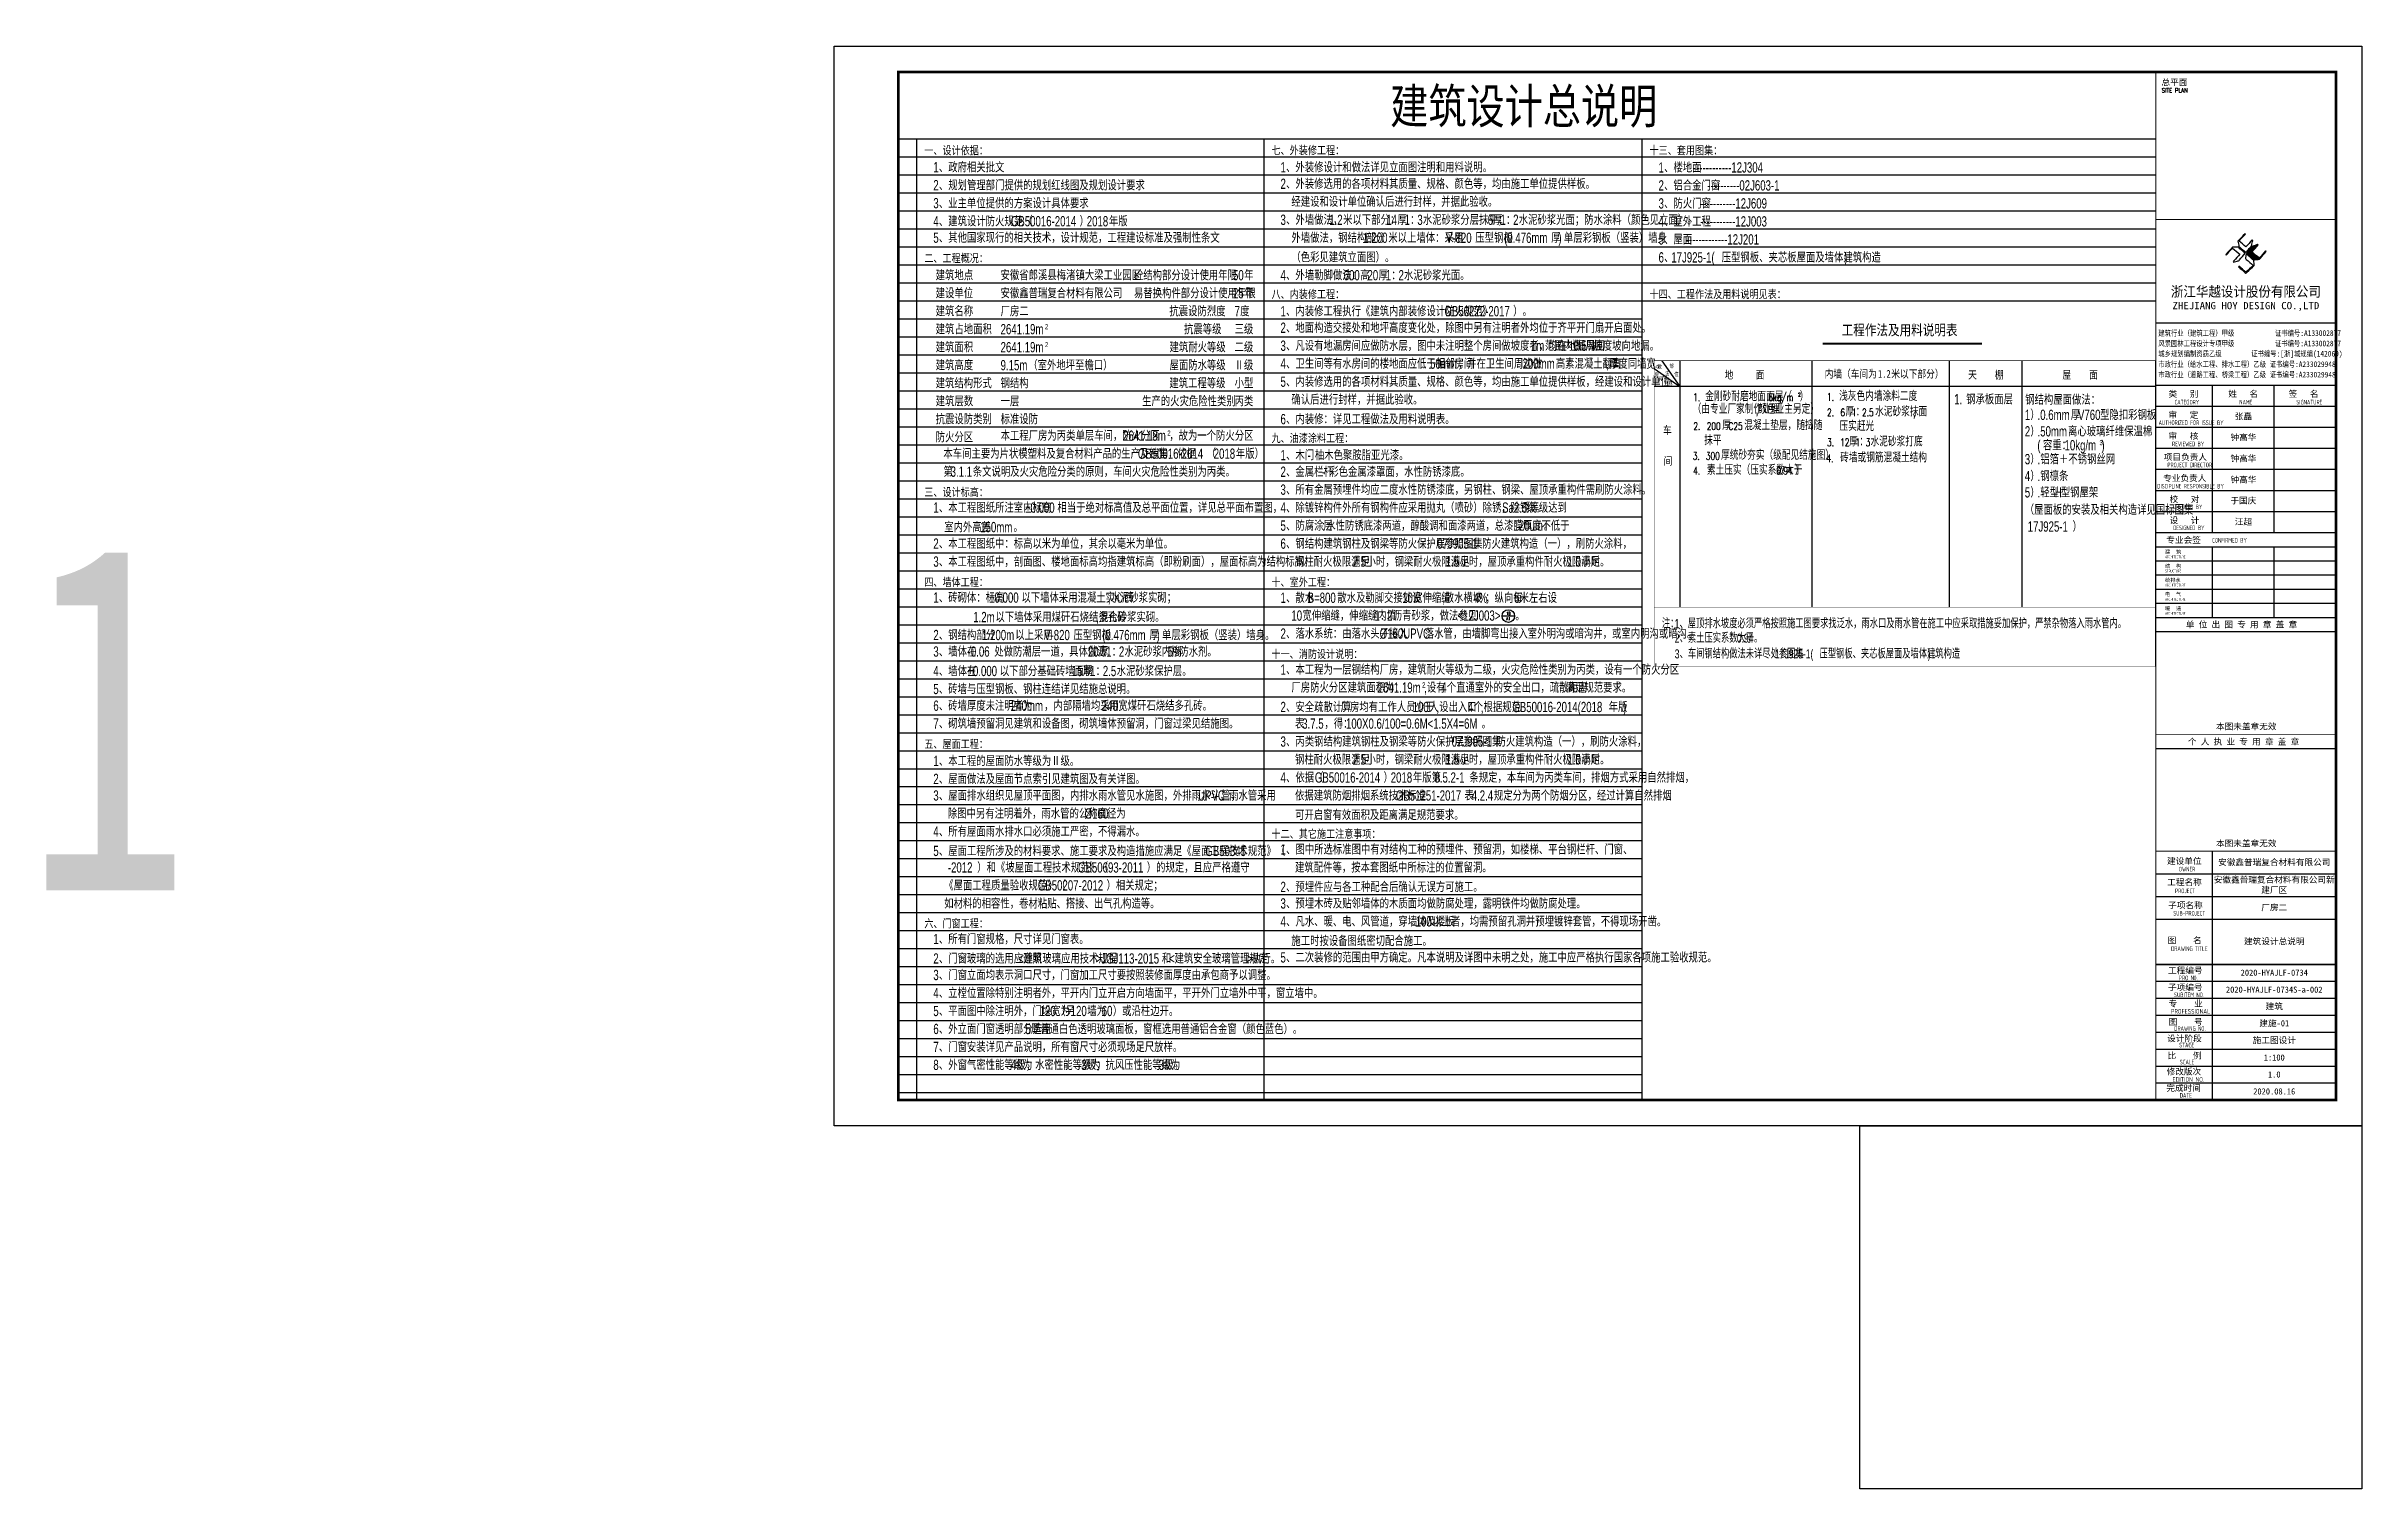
# Model space of a CAD drawing. Header units: millimetres. Extents: x 4455189 to 4808172, y 18512388 to 19204582.
# Drawn here: x 4718140 to 4808172, y 19044263 to 19100385 of the extents above; entities that cross this region are included whole.
import ezdxf
from ezdxf.enums import TextEntityAlignment as Align

# ---------------------------------------------------------------- set-up
doc = ezdxf.new("R2010")
doc.units = ezdxf.units.MM
doc.header["$LTSCALE"] = 1000
doc.header["$MEASUREMENT"] = 0
doc.layers.get('Defpoints').update_dxf_attribs({"color": 1})
for name, color, linetype in [('AXIS_外部', 171, 'Continuous'), ('PUB_DIM', 161, 'Continuous'), ('PUB_TEXT', 7, 'Continuous'), ('PUB_TITLE', 4, 'Continuous'), ('SPACE_HATCH', 8, 'Continuous'), ('TK', 4, 'Continuous'), ('表格', 8, 'Continuous')]:
    doc.layers.add(name, color=color, linetype=linetype)
doc.styles.add('-宋体', font='', dxfattribs={"width": 0.8})
doc.styles.add('_TCH_LABEL', font='COMPLEX', dxfattribs={"bigfont": 'GBCBIG'})
doc.styles.add('HT', font='simhei.ttf', dxfattribs={"width": 0.7})
doc.styles.add('ROMANS', font='romans', dxfattribs={"width": 0.65, "height": 231.275})
doc.styles.add('TSSD_REIN', font='tssdeng.shx', dxfattribs={"width": 0.7, "bigfont": 'tssdchn.shx'})
doc.styles.add('YAYA', font='', dxfattribs={"width": 0.8, "height": 1})
doc.styles.add('图签宋体', font='', dxfattribs={"height": 300})
doc.styles.add('图签黑体', font='simhei.ttf', dxfattribs={"height": 550})
doc.styles.add('设计说明', font='!TSSDENG', dxfattribs={"width": 0.7, "bigfont": '!HZTXT'})
doc.styles.add('黑体', font='simhei.ttf', dxfattribs={"width": 0.8})
doc.styles.get('-宋体').set_extended_font_data('SimSun')
doc.styles.get('YAYA').set_extended_font_data('SimSun')
doc.styles.get('图签宋体').set_extended_font_data('NSimSun')

msp = doc.modelspace()

# ---------------------------------------------------------------- texts
at = {"layer": 'PUB_TEXT'}
for s, height, style, width, p in [('建筑设计总说明', 1359.49, 'YAYA', 0.8, (4770396, 19097378.2)), ('1', 400, '设计说明', 0.7, (4752631, 19095478.2)), ('、政府相关批文', 400, '设计说明', 0.7, (4752846.4, 19095478.2)), ('1', 400, '设计说明', 0.7, (4766131, 19095478.2)), ('、外装修设计和做法详见立面图注明和用料说明。', 400, '设计说明', 0.7, (4766346.4, 19095478.2)), ('1', 400, '设计说明', 0.7, (4780830.9, 19095471.9)), ('、楼地面', 400, '设计说明', 0.7, (4781046.3, 19095471.9)), ('------------12J304', 400, '设计说明', 0.7, (4782166.3, 19095471.9)), ('2', 400, '设计说明', 0.7, (4752631, 19094778.2)), ('、规划管理部门提供的规划红线图及规划设计要求', 400, '设计说明', 0.7, (4752846.4, 19094778.2)), ('2', 400, '设计说明', 0.7, (4766131, 19094834.9)), ('、外装修选用的各项材料其质量、规格、颜色等，均由施工单位提供样板。', 400, '设计说明', 0.7, (4766346.4, 19094834.9)), ('2', 400, '设计说明', 0.7, (4780830.9, 19094771.9)), ('、铝合金门窗', 400, '设计说明', 0.7, (4781046.3, 19094771.9)), ('----------02J603-1', 400, '设计说明', 0.7, (4782726.3, 19094771.9)), ('3', 400, '设计说明', 0.7, (4752631, 19094078.2)), ('、业主单位提供的方案设计具体要求', 400, '设计说明', 0.7, (4752846.4, 19094078.2)), ('经建设和设计单位确认后进行封样，并据此验收。', 400, '设计说明', 0.7, (4766554.3, 19094138)), ('3', 400, '设计说明', 0.7, (4780830.9, 19094071.9)), ('、防火门窗', 400, '设计说明', 0.7, (4781046.3, 19094071.9)), ('-----------12J609', 400, '设计说明', 0.7, (4782446.3, 19094071.9)), ('4', 400, '设计说明', 0.7, (4752631, 19093378.2)), ('5', 400, '设计说明', 0.7, (4752631, 19092738)), ('、建筑设计防火规范（', 400, '设计说明', 0.7, (4752846.4, 19093378.2)), ('、其他国家现行的相关技术，设计规范，工程建设标准及强制性条文', 400, '设计说明', 0.7, (4752846.4, 19092738)), ('GB50016-2014', 400, '设计说明', 0.7, (4755646.4, 19093378.2)), ('）', 400, '设计说明', 0.7, (4758317.2, 19093378.2)), ('2018', 400, '设计说明', 0.7, (4758597.2, 19093378.2)), ('年版', 400, '设计说明', 0.7, (4759458.7, 19093378.2)), ('3', 400, '设计说明', 0.7, (4766131, 19093434.9)), ('、外墙做法，', 400, '设计说明', 0.7, (4766346.4, 19093434.9)), ('外墙做法，钢结构部分', 400, '设计说明', 0.7, (4766554.3, 19092734.9)), ('1.2', 400, '设计说明', 0.7, (4768026.4, 19093434.9)), ('米以下部分：', 400, '设计说明', 0.7, (4768564.9, 19093434.9)), ('1.200', 400, '设计说明', 0.7, (4769354.3, 19092734.9)), ('14', 400, '设计说明', 0.7, (4770244.9, 19093434.9)), ('米以上墙体：采用', 400, '设计说明', 0.7, (4770323.6, 19092734.9)), ('厚', 400, '设计说明', 0.7, (4770675.6, 19093434.9)), ('1', 400, '设计说明', 0.7, (4770955.6, 19093434.9)), ('：', 400, '设计说明', 0.7, (4771171, 19093434.9)), ('3', 400, '设计说明', 0.7, (4771451, 19093434.9)), ('水泥砂浆分层抹平；', 400, '设计说明', 0.7, (4771666.4, 19093434.9)), ('V-820', 400, '设计说明', 0.7, (4772563.6, 19092734.9)), ('压型钢板', 400, '设计说明', 0.7, (4773705.1, 19092734.9)), ('6', 400, '设计说明', 0.7, (4774186.4, 19093434.9)), ('厚', 400, '设计说明', 0.7, (4774401.8, 19093434.9)), ('1', 400, '设计说明', 0.7, (4774681.8, 19093434.9)), ('(0.476mm', 400, '设计说明', 0.7, (4774825.1, 19092734.9)), ('：', 400, '设计说明', 0.7, (4774897.2, 19093434.9)), ('2', 400, '设计说明', 0.7, (4775177.2, 19093434.9)), ('水泥砂浆光面；防水涂料（颜色见立面）。', 400, '设计说明', 0.7, (4775392.6, 19093434.9)), ('厚', 400, '设计说明', 0.7, (4776655.9, 19092734.9)), (')', 400, '设计说明', 0.7, (4776935.9, 19092734.9)), ('单层彩钢板（竖装）墙身', 400, '设计说明', 0.7, (4777151.3, 19092734.9)), ('4', 400, '设计说明', 0.7, (4780830.9, 19093371.9)), ('5', 400, '设计说明', 0.7, (4780830.9, 19092671.9)), ('、室外工程', 400, '设计说明', 0.7, (4781046.3, 19093371.9)), ('、屋面', 400, '设计说明', 0.7, (4781046.3, 19092671.9)), ('-------------12J201', 400, '设计说明', 0.7, (4781886.3, 19092671.9)), ('-----------12J003', 400, '设计说明', 0.7, (4782446.3, 19093371.9)), ('（色彩见建筑立面图）。', 400, '设计说明', 0.7, (4766554.3, 19091978.2)), ('6', 400, '设计说明', 0.7, (4780830.9, 19091971.9)), ('、', 400, '设计说明', 0.7, (4781046.3, 19091971.9)), ('17J925-1(', 400, '设计说明', 0.7, (4781326.3, 19091971.9)), ('压型钢板、夹芯板屋面及墙体建筑构造', 400, '设计说明', 0.7, (4783286.3, 19091971.9)), (')', 400, '设计说明', 0.7, (4788046.3, 19091971.9)), ('建筑地点', 400, '设计说明', 0.7, (4752723.1, 19091278.2)), ('砼结构部分设计使用年限', 400, '设计说明', 0.7, (4760432, 19091278.2)), ('4', 400, '设计说明', 0.7, (4766131, 19091278.2)), ('、外墙勒脚做法：', 400, '设计说明', 0.7, (4766346.4, 19091278.2)), ('600', 400, '设计说明', 0.7, (4768586.4, 19091278.2)), ('高', 400, '设计说明', 0.7, (4769232.6, 19091278.2)), ('20', 400, '设计说明', 0.7, (4769512.6, 19091278.2)), ('厚', 400, '设计说明', 0.7, (4769943.3, 19091278.2)), ('1', 400, '设计说明', 0.7, (4770223.3, 19091278.2)), ('：', 400, '设计说明', 0.7, (4770438.7, 19091278.2)), ('2', 400, '设计说明', 0.7, (4770718.7, 19091278.2)), ('水泥砂浆光面。', 400, '设计说明', 0.7, (4770934.1, 19091278.2)), ('建设单位', 400, '设计说明', 0.7, (4752723.1, 19090578.2)), ('建筑名称', 400, '设计说明', 0.7, (4752723.1, 19089878.2)), ('易替换构件部分设计使用年限', 400, '设计说明', 0.7, (4760432, 19090578.2)), ('抗震设防烈度', 400, '设计说明', 0.7, (4761809.7, 19089878.2)), ('、内装修工程执行《建筑内部装修设计防火规范》', 400, '设计说明', 0.7, (4766346.4, 19089878.2)), ('）。', 400, '设计说明', 0.7, (4775177.2, 19089878.2)), ('建筑占地面积', 400, '设计说明', 0.7, (4752723.1, 19089178.2)), ('抗震等级', 400, '设计说明', 0.7, (4762378.6, 19089178.2)), ('2', 400, '设计说明', 0.7, (4766131, 19089234.9)), ('1', 400, '设计说明', 0.7, (4766131, 19089878.2)), ('、地面构造交接处和地坪高度变化处，除图中另有注明者外均位于齐平开门扇开启面处。', 400, '设计说明', 0.7, (4766346.4, 19089234.9)), ('GB50222-2017', 400, '设计说明', 0.7, (4772506.4, 19089878.2)), ('建筑面积', 400, '设计说明', 0.7, (4752723.1, 19088478.2)), ('建筑耐火等级', 400, '设计说明', 0.7, (4761815.5, 19088478.2)), ('3', 400, '设计说明', 0.7, (4766131, 19088534.9)), ('、凡设有地漏房间应做防水层，图中未注明整个房间做坡度者，均在地漏周围', 400, '设计说明', 0.7, (4766346.4, 19088534.9)), ('1m', 400, '设计说明', 0.7, (4775866.4, 19088534.9)), ('范围内做', 400, '设计说明', 0.7, (4776404.9, 19088534.9)), ('0.5%', 400, '设计说明', 0.7, (4777524.9, 19088534.9)), ('坡度坡向地漏。', 400, '设计说明', 0.7, (4778300.3, 19088534.9)), ('建筑高度', 400, '设计说明', 0.7, (4752723.1, 19087778.2)), ('屋面防水等级', 400, '设计说明', 0.7, (4761815.2, 19087778.2)), ('4', 400, '设计说明', 0.7, (4766131, 19087838)), ('、卫生间等有水房间的楼地面应低于相邻房间', 400, '设计说明', 0.7, (4766346.4, 19087838)), ('50mm', 400, '设计说明', 0.7, (4771946.4, 19087838)), ('；并在卫生间周边做', 400, '设计说明', 0.7, (4773023.3, 19087838)), ('200mm', 400, '设计说明', 0.7, (4775543.3, 19087838)), ('高素混凝土翻高', 400, '设计说明', 0.7, (4776835.6, 19087838)), (',', 400, '设计说明', 0.7, (4778795.6, 19087838)), ('厚度同墙宽。', 400, '设计说明', 0.7, (4778903.3, 19087838)), ('建筑结构形式', 400, '设计说明', 0.7, (4752723.1, 19087078.2)), ('建筑层数', 400, '设计说明', 0.7, (4752723.1, 19086378.2)), ('生产的火灾危险性类别', 400, '设计说明', 0.7, (4760748.6, 19086378.2)), ('建筑工程等级', 400, '设计说明', 0.7, (4761808.1, 19087078.2)), ('5', 400, '设计说明', 0.7, (4766131, 19087134.9)), ('、内装修选用的各项材料其质量、规格、颜色等，均由施工单位提供样板，经建设和设计单位', 400, '设计说明', 0.7, (4766346.4, 19087134.9)), ('确认后进行封样，并据此验收。', 400, '设计说明', 0.7, (4766554.3, 19086438)), ('1.', 297.5, '_TCH_LABEL', 0.705882, (4782175.6, 19086579.9)), ('6kg/m', 297.5, '_TCH_LABEL', 0.705882, (4785103, 19086579.9)), ('2', 148.8, '_TCH_LABEL', 0.705882, (4786253, 19086754.9)), ('1.', 297.5, '_TCH_LABEL', 0.705882, (4787381.8, 19086592)), ('1.', 400, '设计说明', 0.7, (4792328, 19086451.1)), ('钢承板面层', 400, '设计说明', 0.7, (4792792.2, 19086451.1)), ('钢结构屋面做法：', 400, '设计说明', 0.7, (4795087.5, 19086435.1)), ('抗震设防类别', 400, '设计说明', 0.7, (4752723.1, 19085678.2)), ('6', 400, '设计说明', 0.7, (4766131, 19085678.2)), ('、内装修：详见工程做法及用料说明表。', 400, '设计说明', 0.7, (4766346.4, 19085678.2)), (',', 297.5, '_TCH_LABEL', 0.705882, (4784614.9, 19086090.1)), ('2.', 297.5, '_TCH_LABEL', 0.705882, (4787381.8, 19085988.3)), ('6', 297.5, '_TCH_LABEL', 0.705882, (4787901.8, 19085988.3)), ('1', 297.5, '_TCH_LABEL', 0.705882, (4788347.6, 19085988.3)), ('2.5', 297.5, '_TCH_LABEL', 0.705882, (4788743.3, 19085988.3)), (',', 297.5, '_TCH_LABEL', 0.705882, (4790727.8, 19085988.3)), ('1', 400, '设计说明', 0.7, (4795072, 19085845.8)), ('）', 400, '设计说明', 0.7, (4795287.4, 19085845.8)), ('.0.6mm', 400, '设计说明', 0.7, (4795567.4, 19085845.8)), ('厚', 400, '设计说明', 0.7, (4796859.7, 19085845.8)), ('V760', 400, '设计说明', 0.7, (4797139.7, 19085845.8)), ('型隐扣彩钢板', 400, '设计说明', 0.7, (4798001.2, 19085845.8)), ('防火分区', 400, '设计说明', 0.7, (4752723.1, 19084978.2)), ('2.', 297.5, '_TCH_LABEL', 0.705882, (4782184.9, 19085455.5)), ('200', 297.5, '_TCH_LABEL', 0.705882, (4782704.9, 19085455.5)), ('C25', 297.5, '_TCH_LABEL', 0.705882, (4783550.7, 19085455.5)), ('3.', 297.5, '_TCH_LABEL', 0.705882, (4787381.8, 19084823)), ('12', 297.5, '_TCH_LABEL', 0.705882, (4787891.8, 19084823)), ('1', 297.5, '_TCH_LABEL', 0.705882, (4788487.6, 19084823)), ('3', 297.5, '_TCH_LABEL', 0.705882, (4788883.3, 19084823)), ('2', 400, '设计说明', 0.7, (4795072, 19085204)), ('）', 400, '设计说明', 0.7, (4795287.4, 19085204)), ('(', 400, '设计说明', 0.7, (4795562.2, 19084663.7)), ('.50mm', 400, '设计说明', 0.7, (4795567.4, 19085204)), ('容重：', 400, '设计说明', 0.7, (4795777.6, 19084663.7)), ('10kg/m', 400, '设计说明', 0.7, (4796617.6, 19084663.7)), ('离心玻璃纤维保温棉', 400, '设计说明', 0.7, (4796752, 19085204)), ('3', 200, '设计说明', 0.7, (4797974.5, 19084863.7)), (')', 400, '设计说明', 0.7, (4798049.9, 19084663.7)), ('2', 400, '设计说明', 0.7, (4766131, 19083631.7)), ('1', 400, '设计说明', 0.7, (4766131, 19084278.2)), ('、木门', 400, '设计说明', 0.7, (4766346.4, 19084278.2)), ('、金属栏杆', 400, '设计说明', 0.7, (4766346.4, 19083631.7)), ('-', 400, '设计说明', 0.7, (4767186.4, 19084278.2)), ('柚木色聚胺脂亚光漆。', 400, '设计说明', 0.7, (4767466.4, 19084278.2)), ('彩色金属漆罩面，水性防锈漆底。', 400, '设计说明', 0.7, (4768026.4, 19083631.7)), ('3.', 297.5, '_TCH_LABEL', 0.705882, (4782160.7, 19084297.6)), ('4.', 297.5, '_TCH_LABEL', 0.705882, (4782180, 19083718.7)), ('300', 297.5, '_TCH_LABEL', 0.705882, (4782670.7, 19084297.6)), ('0.94', 297.5, '_TCH_LABEL', 0.705882, (4785413.2, 19083718.7)), ('4.', 297.5, '_TCH_LABEL', 0.705882, (4787362.5, 19084201.9)), ('3', 400, '设计说明', 0.7, (4795072, 19084121.6)), ('）', 400, '设计说明', 0.7, (4795287.4, 19084121.6)), ('.', 400, '设计说明', 0.7, (4795567.4, 19084121.6)), ('铝箔＋不锈钢丝网', 400, '设计说明', 0.7, (4795675.1, 19084121.6)), ('3', 400, '设计说明', 0.7, (4766131, 19082934.9)), ('、所有金属预埋件均应二度水性防锈漆底，另钢柱、钢梁、屋顶承重构件需刷防火涂料。', 400, '设计说明', 0.7, (4766346.4, 19082934.9)), ('-', 400, '设计说明', 0.7, (4767746.4, 19083631.7)), ('4', 400, '设计说明', 0.7, (4795072, 19083465.6)), ('5', 400, '设计说明', 0.7, (4795072, 19082829.2)), ('）', 400, '设计说明', 0.7, (4795287.4, 19083465.6)), ('）', 400, '设计说明', 0.7, (4795287.4, 19082829.2)), ('.', 400, '设计说明', 0.7, (4795567.4, 19083465.6)), ('钢檩条', 400, '设计说明', 0.7, (4795675.1, 19083465.6)), ('轻型', 400, '设计说明', 0.7, (4795675.1, 19082829.2)), ('H', 400, '设计说明', 0.7, (4796235.1, 19082829.2)), ('型钢屋架', 400, '设计说明', 0.7, (4796472, 19082829.2)), ('1', 400, '设计说明', 0.7, (4752631, 19082234.9)), ('、本工程图纸所注室内标高', 400, '设计说明', 0.7, (4752846.4, 19082234.9)), ('%%p0.000', 400, '设计说明', 0.7, (4756206.4, 19082234.9)), ('相当于绝对标高值及总平面位置，详见总平面布置图，', 400, '设计说明', 0.7, (4757455.6, 19082234.9)), ('4', 400, '设计说明', 0.7, (4766131, 19082234.9)), ('、除镀锌构件外所有钢构件应采用抛丸（喷砂）除锈，除锈等级达到', 400, '设计说明', 0.7, (4766346.4, 19082234.9)), ('Sa2.5', 400, '设计说明', 0.7, (4774746.4, 19082234.9)), ('级。', 400, '设计说明', 0.7, (4775704.9, 19082234.9)), ('（屋面板的安装及相关构造详见国标图集', 400, '设计说明', 0.7, (4795072, 19082154.8)), ('.', 400, '设计说明', 0.7, (4795567.4, 19082829.2)), ('室内外高差', 400, '设计说明', 0.7, (4753054.3, 19081478.2)), ('150mm', 400, '设计说明', 0.7, (4754454.3, 19081478.2)), ('。', 400, '设计说明', 0.7, (4755746.6, 19081478.2)), ('5', 400, '设计说明', 0.7, (4766131, 19081534.9)), ('、防腐涂层', 400, '设计说明', 0.7, (4766346.4, 19081534.9)), (':', 400, '设计说明', 0.7, (4767746.4, 19081534.9)), ('水性防锈底漆两道，醇酸调和面漆两道，总漆膜厚度不低于', 400, '设计说明', 0.7, (4767907.9, 19081534.9)), ('120um', 400, '设计说明', 0.7, (4775187.9, 19081534.9)), ('。', 400, '设计说明', 0.7, (4776361.8, 19081534.9)), ('17J925-1', 400, '设计说明', 0.7, (4795185.2, 19081500.9)), ('）', 400, '设计说明', 0.7, (4796929.9, 19081500.9)), ('1', 13519, 'HT', 0.7, (4717303, 19067544.9)), ('3', 400, '设计说明', 0.7, (4752631, 19080134.9)), ('2', 400, '设计说明', 0.7, (4752631, 19080834.9)), ('、本工程图纸中：标高以米为单位，其余以毫米为单位。', 400, '设计说明', 0.7, (4752846.4, 19080834.9)), ('、本工程图纸中，剖面图、楼地面标高均指建筑标高（即粉刷面），屋面标高为结构标高。', 400, '设计说明', 0.7, (4752846.4, 19080134.9)), ('6', 400, '设计说明', 0.7, (4766131, 19080834.9)), ('、钢结构建筑钢柱及钢梁等防火保护层参照图集', 400, '设计说明', 0.7, (4766346.4, 19080834.9)), ('钢柱耐火极限满足', 400, '设计说明', 0.7, (4766695.4, 19080134.9)), ('2.5', 400, '设计说明', 0.7, (4768935.4, 19080134.9)), ('小时，钢梁耐火极限满足', 400, '设计说明', 0.7, (4769473.9, 19080134.9)), ('07J905-1', 400, '设计说明', 0.7, (4772226.4, 19080834.9)), ('1.5', 400, '设计说明', 0.7, (4772553.9, 19080134.9)), ('小时，屋顶承重构件耐火极限满足', 400, '设计说明', 0.7, (4773092.4, 19080134.9)), ('防火建筑构造（一），刷防火涂料，', 400, '设计说明', 0.7, (4773971, 19080834.9)), ('1.0', 400, '设计说明', 0.7, (4777292.4, 19080134.9)), ('小时。', 400, '设计说明', 0.7, (4777830.8, 19080134.9)), ('1', 400, '设计说明', 0.7, (4752631, 19078734.9)), ('、砖砌体：标高', 400, '设计说明', 0.7, (4752846.4, 19078734.9)), ('%%p0.000', 400, '设计说明', 0.7, (4754806.4, 19078734.9)), ('以下墙体采用混凝土实心砖', 400, '设计说明', 0.7, (4756055.6, 19078734.9)), (',', 400, '设计说明', 0.7, (4759415.6, 19078734.9)), ('水泥砂浆实砌；', 400, '设计说明', 0.7, (4759523.3, 19078734.9)), ('1', 400, '设计说明', 0.7, (4766131, 19078728.6)), ('、散水', 400, '设计说明', 0.7, (4766346.4, 19078728.6)), ('B=800', 400, '设计说明', 0.7, (4767186.4, 19078728.6)), ('散水及勒脚交接处设', 400, '设计说明', 0.7, (4768338.7, 19078728.6)), ('10', 400, '设计说明', 0.7, (4770858.7, 19078728.6)), ('宽伸缩缝', 400, '设计说明', 0.7, (4771289.5, 19078728.6)), (',', 400, '设计说明', 0.7, (4772409.5, 19078728.6)), ('散水横坡', 400, '设计说明', 0.7, (4772517.2, 19078728.6)), ('4%', 400, '设计说明', 0.7, (4773637.2, 19078728.6)), ('；纵向每', 400, '设计说明', 0.7, (4774089.5, 19078728.6)), ('6', 400, '设计说明', 0.7, (4775209.5, 19078728.6)), ('米左右设', 400, '设计说明', 0.7, (4775424.9, 19078728.6)), ('、钢结构部分', 400, '设计说明', 0.7, (4752846.4, 19077278.2)), ('1.2m', 400, '设计说明', 0.7, (4754183.2, 19077978.2)), ('以下墙体采用煤矸石烧结多孔砖', 400, '设计说明', 0.7, (4755044.7, 19077978.2)), ('以上采用', 400, '设计说明', 0.7, (4755818.7, 19077278.2)), ('压型钢板', 400, '设计说明', 0.7, (4758080.3, 19077278.2)), (',', 400, '设计说明', 0.7, (4758964.7, 19077978.2)), ('混合砂浆实砌。', 400, '设计说明', 0.7, (4759072.4, 19077978.2)), ('单层彩钢板（竖装）墙身。', 400, '设计说明', 0.7, (4761526.4, 19077278.2)), ('2', 400, '设计说明', 0.7, (4766131, 19077334.9)), ('、落水系统：由落水头子接入', 400, '设计说明', 0.7, (4766346.4, 19077334.9)), ('10', 400, '设计说明', 0.7, (4766554.3, 19078034.9)), ('宽伸缩缝，伸缩缝内填', 400, '设计说明', 0.7, (4766985.1, 19078034.9)), ('1', 400, '设计说明', 0.7, (4769785.1, 19078034.9)), ('%%c160UPVC', 400, '设计说明', 0.7, (4769986.4, 19077334.9)), ('：', 400, '设计说明', 0.7, (4770000.5, 19078034.9)), ('2', 400, '设计说明', 0.7, (4770280.5, 19078034.9)), ('沥青砂浆，做法参见', 400, '设计说明', 0.7, (4770495.9, 19078034.9)), ('落水管，由墙脚弯出接入室外明沟或暗沟井，或室内明沟或暗沟。', 400, '设计说明', 0.7, (4771741.8, 19077334.9)), ('<12J003>', 400, '设计说明', 0.7, (4773015.9, 19078034.9)), ('。', 400, '设计说明', 0.7, (4775260.3, 19078034.9)), ('3', 400, '设计说明', 0.7, (4752631, 19076634.9)), ('2', 400, '设计说明', 0.7, (4752631, 19077278.2)), ('、墙体在', 400, '设计说明', 0.7, (4752846.4, 19076634.9)), ('-0.06', 400, '设计说明', 0.7, (4753966.4, 19076634.9)), ('1.200m', 400, '设计说明', 0.7, (4754526.4, 19077278.2)), ('处做防潮层一道，具体做法：', 400, '设计说明', 0.7, (4755000.3, 19076634.9)), ('V-820', 400, '设计说明', 0.7, (4756938.7, 19077278.2)), ('20', 400, '设计说明', 0.7, (4758640.3, 19076634.9)), ('厚', 400, '设计说明', 0.7, (4759071, 19076634.9)), ('(0.476mm', 400, '设计说明', 0.7, (4759200.3, 19077278.2)), ('1', 400, '设计说明', 0.7, (4759351, 19076634.9)), ('：', 400, '设计说明', 0.7, (4759566.4, 19076634.9)), ('2', 400, '设计说明', 0.7, (4759846.4, 19076634.9)), ('水泥砂浆内掺', 400, '设计说明', 0.7, (4760061.8, 19076634.9)), ('厚', 400, '设计说明', 0.7, (4761031, 19077278.2)), (')', 400, '设计说明', 0.7, (4761311, 19077278.2)), ('5%', 400, '设计说明', 0.7, (4761741.8, 19076634.9)), ('防水剂。', 400, '设计说明', 0.7, (4762194.1, 19076634.9)), ('4', 400, '设计说明', 0.7, (4752631, 19075878.2)), ('、墙体在', 400, '设计说明', 0.7, (4752846.4, 19075878.2)), ('%%p0.000', 400, '设计说明', 0.7, (4753966.4, 19075878.2)), ('以下部分基础砖墙面粉', 400, '设计说明', 0.7, (4755215.6, 19075878.2)), ('15', 400, '设计说明', 0.7, (4758015.6, 19075878.2)), ('厚', 400, '设计说明', 0.7, (4758446.4, 19075878.2)), ('1', 400, '设计说明', 0.7, (4758726.4, 19075878.2)), ('：', 400, '设计说明', 0.7, (4758941.8, 19075878.2)), ('2.5', 400, '设计说明', 0.7, (4759221.8, 19075878.2)), ('水泥砂浆保护层。', 400, '设计说明', 0.7, (4759760.3, 19075878.2)), ('5', 400, '设计说明', 0.7, (4752631, 19075178.2)), ('、砖墙与压型钢板、钢柱连结详见结施总说明。', 400, '设计说明', 0.7, (4752846.4, 19075178.2)), ('厂房防火分区建筑面积为：', 400, '设计说明', 0.7, (4766554.3, 19075234.9)), ('2641.19m', 400, '设计说明', 0.7, (4769914.3, 19075234.9)), ('2', 200, '设计说明', 0.7, (4771637.4, 19075434.9)), (',', 400, '设计说明', 0.7, (4771712.8, 19075234.9)), ('设有', 400, '设计说明', 0.7, (4771820.5, 19075234.9)), ('4', 400, '设计说明', 0.7, (4772380.5, 19075234.9)), ('个直通室外的安全出口，疏散距离', 400, '设计说明', 0.7, (4772595.9, 19075234.9)), ('满足规范要求。', 400, '设计说明', 0.7, (4777219.2, 19075234.9)), ('6', 400, '设计说明', 0.7, (4752631, 19074528.6)), ('7', 400, '设计说明', 0.7, (4752631, 19073834.9)), ('、砖墙厚度未注明者为', 400, '设计说明', 0.7, (4752846.4, 19074528.6)), ('、砌筑墙预留洞见建筑和设备图，砌筑墙体预留洞，门窗过梁见结施图。', 400, '设计说明', 0.7, (4752846.4, 19073834.9)), ('240mm', 400, '设计说明', 0.7, (4755646.4, 19074528.6)), ('，内部隔墙均采用', 400, '设计说明', 0.7, (4756938.7, 19074528.6)), ('240', 400, '设计说明', 0.7, (4759178.7, 19074528.6)), ('宽煤矸石烧结多孔砖。', 400, '设计说明', 0.7, (4759824.9, 19074528.6)), ('3', 400, '设计说明', 0.7, (4766131, 19073134.9)), ('、丙类钢结构建筑钢柱及钢梁等防火保护层参照图集', 400, '设计说明', 0.7, (4766346.4, 19073134.9)), ('07J905-1', 400, '设计说明', 0.7, (4772786.4, 19073134.9)), ('防火建筑构造（一），刷防火涂料，', 400, '设计说明', 0.7, (4774531, 19073134.9)), ('1', 400, '设计说明', 0.7, (4752631, 19072378.2)), ('、本工程的屋面防水等级为Ⅱ级。', 400, '设计说明', 0.7, (4752846.4, 19072378.2)), ('钢柱耐火极限满足', 400, '设计说明', 0.7, (4766695.4, 19072434.9)), ('2.5', 400, '设计说明', 0.7, (4768935.4, 19072434.9)), ('小时，钢梁耐火极限满足', 400, '设计说明', 0.7, (4769473.9, 19072434.9)), ('1.5', 400, '设计说明', 0.7, (4772553.9, 19072434.9)), ('小时，屋顶承重构件耐火极限满足', 400, '设计说明', 0.7, (4773092.4, 19072434.9)), ('1.0', 400, '设计说明', 0.7, (4777292.4, 19072434.9)), ('小时。', 400, '设计说明', 0.7, (4777830.8, 19072434.9)), ('3', 400, '设计说明', 0.7, (4752631, 19071034.9)), ('2', 400, '设计说明', 0.7, (4752631, 19071678.2)), ('、屋面做法及屋面节点索引见建筑图及有关详图。', 400, '设计说明', 0.7, (4752846.4, 19071678.2)), ('、屋面排水组织见屋顶平面图，内排水雨水管见水施图，外排雨水斗，雨水管采用', 400, '设计说明', 0.7, (4752846.4, 19071034.9)), ('UPVC', 400, '设计说明', 0.7, (4762926.4, 19071034.9)), ('管，', 400, '设计说明', 0.7, (4763831, 19071034.9)), ('4', 400, '设计说明', 0.7, (4766131, 19071734.9)), ('、依据（', 400, '设计说明', 0.7, (4766346.4, 19071734.9)), ('依据建筑防烟排烟系统技术标准', 400, '设计说明', 0.7, (4766695.4, 19071034.9)), ('GB50016-2014', 400, '设计说明', 0.7, (4767466.4, 19071734.9)), ('）', 400, '设计说明', 0.7, (4770137.2, 19071734.9)), ('2018', 400, '设计说明', 0.7, (4770417.2, 19071734.9)), ('GB51251-2017', 400, '设计说明', 0.7, (4770615.4, 19071034.9)), ('年版第', 400, '设计说明', 0.7, (4771278.7, 19071734.9)), ('8.5.2-1', 400, '设计说明', 0.7, (4772118.7, 19071734.9)), ('表', 400, '设计说明', 0.7, (4773286.2, 19071034.9)), ('条规定，本车间为丙类车间，排烟方式采用自然排烟，', 400, '设计说明', 0.7, (4773475.6, 19071734.9)), ('4.2.4', 400, '设计说明', 0.7, (4773566.2, 19071034.9)), ('规定分为两个防烟分区，经过计算自然排烟', 400, '设计说明', 0.7, (4774427.7, 19071034.9)), ('除图中另有注明着外，雨水管的公称直径为', 400, '设计说明', 0.7, (4753195.4, 19070334.9)), ('%%c160', 400, '设计说明', 0.7, (4758515.4, 19070334.9)), ('可开启窗有效面积及距离满足规范要求。', 400, '设计说明', 0.7, (4766697.4, 19070278.2)), ('4', 400, '设计说明', 0.7, (4752631, 19069634.9)), ('、所有屋面雨水排水口必须施工严密，不得漏水。', 400, '设计说明', 0.7, (4752846.4, 19069634.9)), ('。', 400, '设计说明', 0.7, (4759366.2, 19070334.9)), ('5', 400, '设计说明', 0.7, (4752631, 19068878.2)), ('、屋面工程所涉及的材料要求、施工要求及构造措施应满足《屋面工程技术规范》（', 400, '设计说明', 0.7, (4752846.4, 19068878.2)), ('GB50345', 400, '设计说明', 0.7, (4763206.4, 19068878.2)), ('1', 400, '设计说明', 0.7, (4766131, 19068938)), ('、图中所选标准图中有对结构工种的预埋件、预留洞，如楼梯、平台钢栏杆、门窗、', 400, '设计说明', 0.7, (4766346.4, 19068938)), ('《屋面工程质量验收规范》（', 400, '设计说明', 0.7, (4753054.3, 19067538)), ('-2012', 400, '设计说明', 0.7, (4753195.4, 19068234.9)), ('）和《坡屋面工程技术规范》（', 400, '设计说明', 0.7, (4754337, 19068234.9)), ('GB50207-2012', 400, '设计说明', 0.7, (4756694.3, 19067538)), ('GB50693-2011', 400, '设计说明', 0.7, (4758257, 19068234.9)), ('）相关规定；', 400, '设计说明', 0.7, (4759365.1, 19067538)), ('）的规定，且应严格遵守', 400, '设计说明', 0.7, (4760927.7, 19068234.9)), ('2', 400, '设计说明', 0.7, (4766131, 19067478.2)), ('、预埋件应与各工种配合后确认无误方可施工。', 400, '设计说明', 0.7, (4766346.4, 19067478.2)), ('建筑配件等，按本套图纸中所标注的位置留洞。', 400, '设计说明', 0.7, (4766695.4, 19068234.9)), ('如材料的相容性，卷材粘贴、搭接、出气孔构造等。', 400, '设计说明', 0.7, (4753054.3, 19066834.9)), ('3', 400, '设计说明', 0.7, (4766131, 19066834.9)), ('、预埋木砖及贴邻墙体的木质面均做防腐处理，露明铁件均做防腐处理。', 400, '设计说明', 0.7, (4766346.4, 19066834.9)), ('4', 400, '设计说明', 0.7, (4766131, 19066134.9)), ('、凡水、暖、电、风管道，穿墙体及楼板', 400, '设计说明', 0.7, (4766346.4, 19066134.9)), ('100', 400, '设计说明', 0.7, (4771386.4, 19066134.9)), ('以上者，均需预留孔洞并预埋镀锌套管，不得现场开凿。', 400, '设计说明', 0.7, (4772032.6, 19066134.9)), ('1', 400, '设计说明', 0.7, (4752631, 19065450.6)), ('、所有门窗规格，尺寸详见门窗表。', 400, '设计说明', 0.7, (4752846.4, 19065450.6)), ('、门窗玻璃的选用应遵照', 400, '设计说明', 0.7, (4752846.4, 19064693.9)), ('建筑玻璃应用技术规程', 400, '设计说明', 0.7, (4756141.8, 19064693.9)), ('和', 400, '设计说明', 0.7, (4761515.6, 19064693.9)), ('建筑安全玻璃管理规定', 400, '设计说明', 0.7, (4762011, 19064693.9)), ('执行。', 400, '设计说明', 0.7, (4765026.4, 19064693.9)), ('5', 400, '设计说明', 0.7, (4766131, 19064734.9)), ('、二次装修的范围由甲方确定。凡本说明及详图中未明之处，施工中应严格执行国家各项施工验收规范。', 400, '设计说明', 0.7, (4766346.4, 19064734.9)), ('施工时按设备图纸密切配合施工。', 400, '设计说明', 0.7, (4766554.3, 19065378.2)), ('3', 400, '设计说明', 0.7, (4752631, 19064050.6)), ('2', 400, '设计说明', 0.7, (4752631, 19064693.9)), ('、门窗立面均表示洞口尺寸，门窗加工尺寸要按照装修面厚度由承包商予以调整。', 400, '设计说明', 0.7, (4752846.4, 19064050.6)), ('<', 400, '设计说明', 0.7, (4755926.4, 19064693.9)), ('>JGJ113-2015', 400, '设计说明', 0.7, (4758941.8, 19064693.9)), ('<', 400, '设计说明', 0.7, (4761795.6, 19064693.9)), ('>', 400, '设计说明', 0.7, (4764811, 19064693.9)), ('4', 400, '设计说明', 0.7, (4752631, 19063350.6)), ('、立樘位置除特别注明者外，平开内门立开启方向墙面平，平开外门立墙外中平，窗立墙中。', 400, '设计说明', 0.7, (4752846.4, 19063350.6)), ('5', 400, '设计说明', 0.7, (4752631, 19062650.6)), ('、平面图中除注明外，门垛宽为', 400, '设计说明', 0.7, (4752846.4, 19062650.6)), ('厚普通白色透明玻璃面板，窗框选用普通铝合金窗（颜色蓝色）。', 400, '设计说明', 0.7, (4756421.8, 19061950.6)), ('120', 400, '设计说明', 0.7, (4756766.4, 19062650.6)), ('（另', 400, '设计说明', 0.7, (4757412.6, 19062650.6)), ('120', 400, '设计说明', 0.7, (4757972.6, 19062650.6)), ('墙为', 400, '设计说明', 0.7, (4758618.7, 19062650.6)), ('60', 400, '设计说明', 0.7, (4759178.7, 19062650.6)), ('）或沿柱边开。', 400, '设计说明', 0.7, (4759609.5, 19062650.6)), ('6', 400, '设计说明', 0.7, (4752631, 19061950.6)), ('7', 400, '设计说明', 0.7, (4752631, 19061250.6)), ('、外立面门窗透明部分选用', 400, '设计说明', 0.7, (4752846.4, 19061950.6)), ('、门窗安装详见产品说明，所有窗尺寸必须现场足尺放样。', 400, '设计说明', 0.7, (4752846.4, 19061250.6)), ('5', 400, '设计说明', 0.7, (4756206.4, 19061950.6)), ('8', 400, '设计说明', 0.7, (4752631, 19060553.7)), ('、外窗气密性能等级为', 400, '设计说明', 0.7, (4752846.4, 19060553.7)), ('4', 400, '设计说明', 0.7, (4755646.4, 19060553.7)), ('级；水密性能等级为', 400, '设计说明', 0.7, (4755861.8, 19060553.7)), ('3', 400, '设计说明', 0.7, (4758381.8, 19060553.7)), ('级；抗风压性能等级为', 400, '设计说明', 0.7, (4758597.2, 19060553.7)), ('3', 400, '设计说明', 0.7, (4761397.2, 19060553.7)), ('级。', 400, '设计说明', 0.7, (4761612.6, 19060553.7))]:
    msp.add_text(s, height=height, dxfattribs=dict(at, style=style, width=width)).set_placement(p)
at = {"layer": 'PUB_TEXT', "color": 4}
for s, height, style, width, p in [('一、设计依据：', 315.44, '黑体', 0.8, (4752281, 19096178.2)), ('七、外装修工程：', 315.44, '黑体', 0.8, (4765781, 19096181.7)), ('十三、套用图集：', 315.44, '黑体', 0.8, (4780481, 19096180)), ('二、工程概况：', 315.44, '黑体', 0.8, (4752281, 19091981.7)), ('安徽省郎溪县梅渚镇大梁工业园区', 400, '设计说明', 0.7, (4755246.2, 19091281.4)), ('50', 400, '设计说明', 0.7, (4764282.9, 19091278.2)), ('年', 400, '设计说明', 0.7, (4764713.7, 19091278.2)), ('厂房二', 400, '设计说明', 0.7, (4755246.2, 19089878.2)), ('安徽鑫普瑞复合材料有限公司', 400, '设计说明', 0.7, (4755246.2, 19090578.2)), ('25', 400, '设计说明', 0.7, (4764282.9, 19090578.2)), ('度', 400, '设计说明', 0.7, (4764561.2, 19089878.2)), ('年', 400, '设计说明', 0.7, (4764713.7, 19090578.2)), ('八、内装修工程：', 315.44, '黑体', 0.8, (4765781, 19090581.7)), ('十四、工程作法及用料说明见表：', 315.443, '黑体', 0.8, (4780481, 19090583.5)), ('2641.19m', 400, '设计说明', 0.7, (4755246.2, 19089178.2)), ('2', 200, '设计说明', 0.7, (4756969.3, 19089378.2)), ('三级', 400, '设计说明', 0.7, (4764345.8, 19089178.2)), ('7', 400, '设计说明', 0.7, (4764345.8, 19089878.2)), ('工程作法及用料说明表', 413.08, '黑体', 0.8, (4787949.6, 19089137.6)), ('2641.19m', 400, '设计说明', 0.7, (4755246.2, 19088478.2)), ('2', 200, '设计说明', 0.7, (4756969.3, 19088678.2)), ('二级', 400, '设计说明', 0.7, (4764345.8, 19088478.2)), ('9.15m', 400, '设计说明', 0.7, (4755246.2, 19087778.2)), ('（室外地坪至檐口）', 400, '设计说明', 0.7, (4756323.1, 19087778.2)), ('Ⅱ级', 400, '设计说明', 0.7, (4764345.8, 19087778.2)), ('房', 151.1, 'YAYA', 0.8, (4780675.8, 19087527.8)), ('做', 151.1, 'YAYA', 0.8, (4780784.3, 19087852.5)), ('法', 151.1, 'YAYA', 0.8, (4781083.5, 19087581.6)), ('部', 151.1, 'YAYA', 0.8, (4781251.5, 19087871.1)), ('位', 151.1, 'YAYA', 0.8, (4781438.7, 19087554.2)), ('地', 302.1, 'YAYA', 0.8, (4783398.5, 19087451.1)), ('面', 302.1, 'YAYA', 0.8, (4784608.2, 19087451.1)), ('内墙（车间为', 302.11, 'YAYA', 0.8, (4787289.3, 19087488.3)), ('1.2', 302.11, 'YAYA', 0.8, (4789363.2, 19087488.3)), ('米以下部分）', 302.11, 'YAYA', 0.8, (4789881.7, 19087488.3)), ('天', 302.1, 'YAYA', 0.8, (4792869.6, 19087451.1)), ('棚', 302.1, 'YAYA', 0.8, (4793906.5, 19087451.1)), ('屋', 302.1, 'YAYA', 0.8, (4796534.9, 19087451.1)), ('面', 302.1, 'YAYA', 0.8, (4797571.8, 19087451.1)), ('钢结构', 400, '设计说明', 0.7, (4755246.2, 19087078.2)), ('一层', 400, '设计说明', 0.7, (4755246.2, 19086378.2)), ('小型', 400, '设计说明', 0.7, (4764345.8, 19087078.2)), ('丙类', 400, '设计说明', 0.7, (4764345.8, 19086378.2)), ('间', 151.1, 'YAYA', 0.8, (4780853.5, 19087377.8)), ('名', 151.1, 'YAYA', 0.8, (4781029.3, 19087281.5)), ('称', 151.1, 'YAYA', 0.8, (4781204.1, 19087193.2)), ('标准设防', 400, '设计说明', 0.7, (4755246.2, 19085678.2)), ('本工程厂房为丙类单层车间，防火分区', 400, '设计说明', 0.7, (4755246.2, 19085034.9)), ('2641.19m', 400, '设计说明', 0.7, (4760006.2, 19085034.9)), ('2', 200, '设计说明', 0.7, (4761729.3, 19085234.9)), ('，故为一个防火分区', 400, '设计说明', 0.7, (4761804.7, 19085034.9)), ('九、油漆涂料工程：', 315.44, '黑体', 0.8, (4765781, 19084980)), ('车', 302.1, 'YAYA', 0.8, (4781004, 19085296.7)), ('本车间主要为片状模塑料及复合材料产品的生产及销售，依据', 400, '设计说明', 0.7, (4753023.1, 19084334.9)), ('第', 400, '设计说明', 0.7, (4753023.1, 19083634.9)), ('3.1.1', 400, '设计说明', 0.7, (4753303.1, 19083634.9)), ('条文说明及火灾危险分类的原则，车间火灾危险性类别为丙类。', 400, '设计说明', 0.7, (4754164.7, 19083634.9)), ('GB50016-2014', 400, '设计说明', 0.7, (4760583.1, 19084334.9)), ('（', 400, '设计说明', 0.7, (4763253.9, 19084334.9)), ('2018', 400, '设计说明', 0.7, (4763533.9, 19084334.9)), ('年版）', 400, '设计说明', 0.7, (4764395.4, 19084334.9)), ('间', 302.1, 'YAYA', 0.8, (4781025.6, 19084096.7)), ('三、设计标高：', 315.44, '黑体', 0.8, (4752281, 19082878.2)), ('四、墙体工程：', 315.44, '黑体', 0.8, (4752281, 19079380)), ('十、室外工程：', 315.44, '黑体', 0.8, (4765781, 19079380)), ('注：', 353.33, '设计说明', 0.7, (4780961.3, 19077744.2)), ('1', 353.3, '设计说明', 0.7, (4781456, 19077744.2)), ('、屋顶排水坡度必须严格按照施工图要求找泛水，雨水口及雨水管在施工中应采取措施妥加保护，严禁杂物落入雨水管内。', 353.333, '设计说明', 0.7, (4781646.2, 19077744.2)), ('十一、消防设计说明：', 315.44, '黑体', 0.8, (4765781, 19076581.7)), ('3', 353.3, '设计说明', 0.7, (4781459.9, 19076568.2)), ('2', 353.3, '设计说明', 0.7, (4781459.9, 19077180.3)), ('、素土压实系数大于', 353.33, '设计说明', 0.7, (4781650.1, 19077180.3)), ('、车间钢结构做法未详尽处参图集', 353.333, '设计说明', 0.7, (4781650.1, 19076568.2)), ('0.94', 353.33, '设计说明', 0.7, (4783876.1, 19077180.3)), ('。', 353.3, '设计说明', 0.7, (4784542, 19077180.3)), ('17J925-1(', 353.33, '设计说明', 0.7, (4785360.1, 19076568.2)), ('压型钢板、夹芯板屋面及墙体建筑构造', 353.333, '设计说明', 0.7, (4787091.5, 19076568.2)), (')', 353.3, '设计说明', 0.7, (4791296.1, 19076568.2)), ('1', 400, '设计说明', 0.7, (4766131, 19075934.9)), ('、本工程为一层钢结构厂房，建筑耐火等级为二级，火灾危险性类别为丙类，设有一个防火分区', 400, '设计说明', 0.7, (4766346.4, 19075934.9)), ('。', 353.3, '设计说明', 0.7, (4791486.4, 19076568.2)), ('五、屋面工程：', 315.44, '黑体', 0.8, (4752281, 19073080)), ('十二、其它施工注意事项：', 315.443, '黑体', 0.8, (4765781, 19069583.5)), ('六、门窗工程：', 315.44, '黑体', 0.8, (4752281, 19066097.4))]:
    msp.add_text(s, height=height, dxfattribs=dict(at, style=style, width=width)).set_placement(p)
at = {"layer": 'PUB_TEXT', "style": '_TCH_LABEL'}
for s, height, p in [('金刚砂耐磨地面面层（', 337.59, (4782645.6, 19086579.9)), ('）', 337.6, (4786323, 19086579.9)), ('浅灰色内墙涂料二度', 337.59, (4787851.8, 19086592)), ('（由专业厂家制作处理', 337.59, (4782157.5, 19086090.1)), ('混凝土垫层，随捣随', 337.59, (4784160.7, 19085455.5)), ('颜色业主另定）', 337.59, (4784704.9, 19086090.1)), ('厚', 337.6, (4788101.8, 19085988.3)), ('：', 337.6, (4788497.6, 19085988.3)), ('水泥砂浆抹面', 337.59, (4789253.3, 19085988.3)), ('抹平', 337.59, (4782604.9, 19084869.7)), ('厚', 337.6, (4783304.9, 19085455.5)), ('压实赶光', 337.59, (4787865.4, 19085424.5)), ('厚', 337.6, (4788241.8, 19084823)), ('：', 337.6, (4788637.6, 19084823)), ('水泥砂浆打底', 337.59, (4789073.3, 19084823)), ('素土压实（压实系数大于', 337.589, (4782710, 19083718.7)), ('厚统砂夯实（级配见结施图）', 337.589, (4783260.7, 19084297.6)), ('）', 337.6, (4786133.2, 19083718.7)), ('砖墙或钢筋混凝土结构', 337.59, (4787892.5, 19084201.9))]:
    msp.add_text(s, height=height, dxfattribs=at).set_placement(p)
for s, height, p, p2 in [('A1', 112.08, (4774910.6, 19078056.9), (4775070.7, 19078056.9)), ('1B', 109.86, (4774906.9, 19078264.9), (4775074.3, 19078264.9))]:
    msp.add_text(s, height=height, dxfattribs=at).set_placement(p, p2, align=Align.FIT)
at = {"layer": 'PUB_TEXT', "color": 3, "style": '设计说明', "width": 0.7}
for s, p in [('2', (4766131, 19074478.2)), ('、安全疏散计算', (4766346.4, 19074478.2)), ('表', (4766695.4, 19073831.7)), ('3.7.5', (4766975.4, 19073831.7)), ('，得：', (4767837, 19073831.7)), (':', (4768306.4, 19074478.2)), ('厂房均有工作人员少于', (4768467.9, 19074478.2)), ('100X0.6/100=0.6M<1.5X4=6M', (4768677, 19073831.7)), ('100', (4771267.9, 19074478.2)), ('人', (4771914.1, 19074478.2)), (',', (4772194.1, 19074478.2)), ('设出入口', (4772301.8, 19074478.2)), ('4', (4773421.8, 19074478.2)), ('个', (4773637.2, 19074478.2)), (',', (4773917.2, 19074478.2)), ('根据规范', (4774024.9, 19074478.2)), ('GB50016-2014(2018', (4775144.9, 19074478.2)), ('年版', (4778892.6, 19074478.2)), (')', (4779452.6, 19074478.2)), ('。', (4773953.9, 19073831.7))]:
    msp.add_text(s, height=400, dxfattribs=at).set_placement(p)

# ---------------------------------------------------------------- blocks, each defined once
blk = doc.blocks.new('A$C053D6479')
at = {"layer": 'PUB_TITLE'}
h = blk.add_hatch(color=256, dxfattribs=at)
h.dxf.hatch_style = 1
edge = h.paths.add_edge_path()
edge.add_spline(control_points=[(1026, 827), (1105, 920), (1188, 1008), (1266, 1102)], knot_values=[13, 13, 13, 13, 14, 14, 14, 14], degree=3, periodic=0)
edge.add_spline(control_points=[(1266, 1102), (1258, 1111), (1249, 1119), (1239, 1116)], knot_values=[12, 12, 12, 12, 13, 13, 13, 13], degree=3, periodic=0)
edge.add_spline(control_points=[(1239, 1116), (1210, 1107), (1179, 1092), (1144, 1077)], knot_values=[11, 11, 11, 11, 12, 12, 12, 12], degree=3, periodic=0)
edge.add_spline(control_points=[(1144, 1077), (1109, 1063), (1069, 1053), (1047, 1038)], knot_values=[10, 10, 10, 10, 11, 11, 11, 11], degree=3, periodic=0)
edge.add_spline(control_points=[(1047, 1038), (1028, 1026), (1007, 992), (991, 972)], knot_values=[9, 9, 9, 9, 10, 10, 10, 10], degree=3, periodic=0)
edge.add_spline(control_points=[(991, 972), (942, 913), (899, 868), (849, 810)], knot_values=[8, 8, 8, 8, 9, 9, 9, 9], degree=3, periodic=0)
edge.add_spline(control_points=[(849, 810), (842, 801), (822, 776), (822, 775)], knot_values=[7, 7, 7, 7, 8, 8, 8, 8], degree=3, periodic=0)
edge.add_spline(control_points=[(822, 775), (823, 771), (848, 752), (859, 744)], knot_values=[6, 6, 6, 6, 7, 7, 7, 7], degree=3, periodic=0)
edge.add_spline(control_points=[(859, 744), (949, 670), (1035, 592), (1122, 521)], knot_values=[5, 5, 5, 5, 6, 6, 6, 6], degree=3, periodic=0)
edge.add_spline(control_points=[(1122, 521), (1153, 527), (1185, 530), (1217, 533)], knot_values=[4, 4, 4, 4, 5, 5, 5, 5], degree=3, periodic=0)
edge.add_spline(control_points=[(1217, 533), (1246, 535), (1293, 532), (1316, 542)], knot_values=[3, 3, 3, 3, 4, 4, 4, 4], degree=3, periodic=0)
edge.add_spline(control_points=[(1316, 542), (1327, 547), (1338, 565), (1349, 579)], knot_values=[2, 2, 2, 2, 3, 3, 3, 3], degree=3, periodic=0)
edge.add_spline(control_points=[(1349, 579), (1423, 670), (1507, 759), (1572, 848)], knot_values=[1, 1, 1, 1, 2, 2, 2, 2], degree=3, periodic=0)
edge.add_spline(control_points=[(1572, 848), (1564, 852), (1561, 861), (1551, 862)], knot_values=[0, 0, 0, 0, 1, 1, 1, 1], degree=3, periodic=0)
edge.add_spline(control_points=[(1551, 862), (1469, 769), (1393, 671), (1310, 579)], knot_values=[15, 15, 15, 15, 16, 16, 16, 16], degree=3, periodic=0)
edge.add_spline(control_points=[(1310, 579), (1216, 662), (1118, 742), (1026, 827)], knot_values=[14, 14, 14, 14, 15, 15, 15, 15], degree=3, periodic=0)
at = {"layer": 'TK'}
for points, knots in [([(555, 949), (624, 891), (699, 833), (760, 773), (689, 691), (614, 604), (539, 517), (529, 505), (516, 487), (506, 482), (492, 475), (469, 472), (452, 467), (416, 456), (383, 448), (342, 438), (323, 433), (297, 422), (293, 440), (291, 452), (313, 470), (322, 480), (400, 566), (477, 652), (553, 736), (460, 815), (366, 894), (270, 970), (183, 883), (101, 791), (16, 703), (-18, 714), (9, 735), (28, 755), (103, 838), (192, 930), (266, 1005), (319, 1009), (387, 1005), (442, 1007), (456, 1008), (472, 1011), (485, 1007), (507, 1000), (534, 967), (555, 949)], [0, 0, 0, 0, 1, 1, 1, 2, 2, 2, 3, 3, 3, 4, 4, 4, 5, 5, 5, 6, 6, 6, 7, 7, 7, 8, 8, 8, 9, 9, 9, 10, 10, 10, 11, 11, 11, 12, 12, 12, 13, 13, 13, 14, 14, 14, 15, 15, 15, 15]), ([(1031, 1298), (1066, 1286), (1054, 1262), (1045, 1224), (1036, 1188), (1031, 1158), (1024, 1121), (1020, 1104), (1017, 1085), (1012, 1071), (1004, 1052), (976, 1026), (956, 1003), (906, 946), (866, 899), (814, 839), (806, 829), (789, 806), (787, 806), (777, 804), (728, 856), (719, 864), (651, 922), (580, 978), (514, 1036), (509, 1106), (488, 1176), (479, 1247), (570, 1343), (663, 1436), (758, 1526), (764, 1523), (768, 1518), (774, 1515), (693, 1422), (599, 1343), (520, 1249), (607, 1171), (698, 1096), (789, 1021), (874, 1109), (950, 1206), (1031, 1298)], [0, 0, 0, 0, 1, 1, 1, 2, 2, 2, 3, 3, 3, 4, 4, 4, 5, 5, 5, 6, 6, 6, 7, 7, 7, 8, 8, 8, 9, 9, 9, 10, 10, 10, 11, 11, 11, 12, 12, 12, 13, 13, 13, 14, 14, 14, 14]), ([(1551, 862), (1561, 861), (1564, 852), (1572, 848), (1507, 759), (1423, 670), (1349, 579), (1338, 565), (1327, 547), (1316, 542), (1293, 532), (1246, 535), (1217, 533), (1185, 530), (1153, 527), (1122, 521), (1035, 592), (949, 670), (859, 744), (848, 752), (823, 771), (822, 775), (822, 776), (842, 801), (849, 810), (899, 868), (942, 913), (991, 972), (1007, 992), (1028, 1026), (1047, 1038), (1069, 1053), (1109, 1063), (1144, 1077), (1179, 1092), (1210, 1107), (1239, 1116), (1249, 1119), (1258, 1111), (1266, 1102), (1188, 1008), (1105, 920), (1026, 827), (1118, 742), (1216, 662), (1310, 579), (1393, 671), (1469, 769), (1551, 862)], [0, 0, 0, 0, 1, 1, 1, 2, 2, 2, 3, 3, 3, 4, 4, 4, 5, 5, 5, 6, 6, 6, 7, 7, 7, 8, 8, 8, 9, 9, 9, 10, 10, 10, 11, 11, 11, 12, 12, 12, 13, 13, 13, 14, 14, 14, 15, 15, 15, 16, 16, 16, 16]), ([(1097, 490), (1100, 425), (1106, 361), (1107, 294), (1018, 207), (925, 121), (830, 33), (818, 21), (800, 0), (787, 0), (768, -1), (725, 49), (712, 60), (662, 103), (616, 143), (568, 186), (545, 207), (518, 224), (499, 250), (501, 259), (511, 261), (516, 267), (609, 192), (696, 111), (785, 33), (883, 118), (977, 208), (1070, 298), (992, 373), (892, 456), (803, 534), (791, 544), (768, 561), (766, 569), (761, 588), (776, 634), (780, 655), (785, 690), (788, 721), (795, 746), (897, 661), (998, 576), (1097, 490)], [0, 0, 0, 0, 1, 1, 1, 2, 2, 2, 3, 3, 3, 4, 4, 4, 5, 5, 5, 6, 6, 6, 7, 7, 7, 8, 8, 8, 9, 9, 9, 10, 10, 10, 11, 11, 11, 12, 12, 12, 13, 13, 13, 14, 14, 14, 14])]:
    blk.add_open_spline(points, degree=3, knots=knots, dxfattribs=at)
blk = doc.blocks.new('GeYuanFrame_17606357', base_point=(18.76, 4.34))
at = {"layer": 'PUB_TITLE'}
for points in [[(554.76, 235.14), (554.76, 292.54)], [(578.76, 235.14), (578.76, 292.54)], [(554.76, 202.14), (554.76, 229.64)], [(578.76, 202.14), (578.76, 229.64)], [(554.76, 14.34), (554.76, 111.14)]]:
    blk.add_lwpolyline(points, dxfattribs=at)
at = {"layer": 'TK'}
for p, q in [((43.76, 414.34), (602.76, 414.34)), ((532.76, 316.74), (602.76, 316.74)), ((532.76, 284.34), (602.76, 284.34)), ((532.76, 276.14), (602.76, 276.14)), ((532.76, 267.94), (602.76, 267.94)), ((532.76, 259.74), (602.76, 259.74)), ((532.76, 251.54), (602.76, 251.54)), ((532.76, 243.34), (602.76, 243.34)), ((532.76, 235.14), (602.76, 235.14)), ((532.76, 235.14), (602.76, 235.14)), ((532.76, 102.34), (602.76, 102.34)), ((532.76, 93.54), (602.76, 93.54)), ((532.76, 84.74), (554.76, 84.74)), ((532.76, 84.74), (602.76, 84.74)), ((532.76, 67.18), (602.76, 67.18)), ((532.76, 67.14), (602.76, 67.14)), ((532.76, 60.58), (602.76, 60.58)), ((532.76, 53.98), (602.76, 53.98)), ((532.76, 47.38), (602.76, 47.38)), ((532.76, 40.78), (602.76, 40.78)), ((532.76, 34.18), (602.76, 34.18)), ((532.76, 27.58), (602.76, 27.58)), ((532.76, 20.98), (602.76, 20.98)), ((532.76, 14.34), (602.76, 14.34))]:
    blk.add_line(p, q, dxfattribs=at)
for points in [[(18.76, 424.34), (612.76, 424.34), (612.76, 4.34), (18.76, 4.34), (18.76, 424.34)], [(532.76, 292.54), (602.76, 292.54)], [(532.76, 235.14), (602.76, 235.14)], [(532.76, 229.64), (602.76, 229.64)], [(532.76, 224.14), (602.76, 224.14)], [(532.76, 218.64), (602.76, 218.64)], [(532.76, 213.14), (602.76, 213.14)], [(532.76, 207.64), (602.76, 207.64)], [(532.76, 202.14), (602.76, 202.14)], [(532.76, 196.64), (602.76, 196.64)], [(532.76, 151.14), (602.76, 151.14)]]:
    blk.add_lwpolyline(points, dxfattribs=at)
at = {"layer": 'TK', "const_width": 1}
blk.add_lwpolyline([(602.76, 414.34), (43.76, 414.34), (43.76, 14.34), (602.76, 14.34)], close=True, dxfattribs=at)
at = {"layer": 'TK'}
for points, const_width in [([(532.76, 414.34), (532.76, 14.34)], 0.4), ([(532.76, 356.95), (602.76, 356.95)], 0.35), ([(532.76, 292.54), (602.76, 292.54)], 0.35), ([(532.76, 292.54), (602.76, 292.54)], 0.35), ([(532.76, 235.14), (602.76, 235.14)], 0.35), ([(532.76, 202.14), (602.76, 202.14)], 0.35), ([(532.76, 156.64), (602.76, 156.64)], 0.35), ([(532.76, 111.14), (602.76, 111.14)], 0.35), ([(532.76, 67.18), (602.76, 67.18)], 0.35)]:
    blk.add_lwpolyline(points, dxfattribs=dict(at, const_width=const_width))
at = {"layer": 'PUB_TITLE', "xscale": 0.01000000000021828, "yscale": 0.01000000000021828, "zscale": 0.01}
blk.add_blockref('A$C053D6479', (559.86, 336.08), dxfattribs=at)
at = {"layer": 'TK', "style": '图签宋体'}
for s, height, p in [('总平面', 2.4, (534.9, 409.1)), ('类   别', 2.4, (537.65, 287.9)), ('姓   名', 2.4, (560.87, 287.9)), ('签   名', 2.4, (584.35, 287.9)), ('审   定', 2.4, (537.65, 279.7)), ('审   核', 2.4, (537.65, 271.5)), ('项目负责人', 2.4, (535.8, 263.3)), ('专业负责人', 2.4, (535.56, 255.1)), ('校   对', 2.4, (538.06, 246.9)), ('设   计', 2.4, (538.03, 238.7)), ('建  筑', 1.44, (536.28, 226.92)), ('专业会签', 2.4, (536.79, 231.05)), ('结  构', 1.44, (536.28, 221.42)), ('给排水', 1.44, (536.28, 215.92)), ('电  气', 1.44, (536.28, 210.42)), ('暖  通', 1.44, (536.28, 204.92)), ('单 位 出 图 专 用 章 盖 章', 2.4, (544.39, 198.16)), ('个 人 执 业 专 用 章 盖 章', 2.4, (545.19, 152.58)), ('本图未盖章无效', 2.4, (556.1, 158.51)), ('建设单位', 2.4, (537.06, 106.14)), ('本图未盖章无效', 2.4, (556.1, 113.01)), ('工程名称', 2.4, (537.14, 97.93)), ('子项名称', 2.4, (537.52, 88.95)), ('图    名', 2.4, (537.3, 75.3)), ('工程编号', 2.4, (537.44, 63.58)), ('子项编号', 2.4, (537.44, 57)), ('专    业', 2.4, (537.68, 50.69)), ('图    号', 2.4, (537.69, 43.58)), ('设计阶段', 2.4, (537.12, 37.12)), ('比    例', 2.4, (537.26, 30.44)), ('完成时间', 2.4, (536.79, 17.83)), ('修改版次', 2.4, (536.91, 24.22))]:
    blk.add_text(s, height=height, dxfattribs=at).set_placement(p)
at = {"layer": 'TK'}
for s, height, style, width, p in [('SITE PLAN', 1.697, 'ROMANS', 0.76, (535.02, 406.31)), ('建筑行业（建筑工程）甲级           证书编号:A133002877', 2.2, '-宋体', 0.8, (533.67, 311.64)), ('风景园林工程设计专项甲级           证书编号:A133002877', 2.2, '-宋体', 0.8, (533.67, 307.62)), ('城乡规划编制资质乙级        证书编号:[浙]城规编(142069)', 2.2, '-宋体', 0.8, (533.67, 303.63)), ('市政行业（给水工程、排水工程）乙级 证书编号:A233029948', 2.2, '-宋体', 0.8, (533.67, 299.55)), ('市政行业（道路工程、桥梁工程）乙级 证书编号:A233029948', 2.2, '-宋体', 0.8, (533.67, 295.5)), ('CATEGORY', 1.8, 'TSSD_REIN', 0.7, (539.99, 284.98)), ('NAME', 1.8, 'TSSD_REIN', 0.7, (565.18, 284.98)), ('SIGNATURE', 1.8, 'TSSD_REIN', 0.7, (587.34, 284.98)), ('AUTHORIZED FOR ISSUE BY', 1.8, 'TSSD_REIN', 0.7, (533.79, 276.98)), ('REVIEWED BY', 1.8, 'TSSD_REIN', 0.7, (539.03, 268.72)), ('PROJECT DIRECTOR', 1.8, 'TSSD_REIN', 0.7, (537.22, 260.55)), ('DISCIPLINE RESPONSIBLE BY', 1.8, 'TSSD_REIN', 0.7, (533.25, 252.28)), ('CHECKED BY', 1.8, 'TSSD_REIN', 0.7, (539.42, 244.25)), ('DESIGNED BY', 1.8, 'TSSD_REIN', 0.7, (539.43, 236.08)), ('ARCHITECTURE', 1.08, 'TSSD_REIN', 0.7, (536.32, 225.15)), ('CONFIRMED BY', 1.8, 'TSSD_REIN', 0.7, (554.61, 231.23)), ('STRUCTURE', 1.08, 'TSSD_REIN', 0.7, (536.32, 219.65)), ('ARCHITECTURE', 1.08, 'TSSD_REIN', 0.7, (536.32, 214.15)), ('ARCHITECTURE', 1.08, 'TSSD_REIN', 0.7, (536.32, 208.65)), ('ARCHITECTURE', 1.08, 'TSSD_REIN', 0.7, (536.32, 203.15)), ('OWNER', 1.8, 'TSSD_REIN', 0.7, (541.65, 103.29)), ('PROJECT', 1.8, 'TSSD_REIN', 0.7, (540.19, 94.83)), ('SUB-PROJECT', 1.8, 'TSSD_REIN', 0.7, (539.53, 86.11)), ('DRAWING TITLE', 1.8, 'TSSD_REIN', 0.7, (538.64, 72.34)), ('SUBITEM NO.', 1.8, 'TSSD_REIN', 0.7, (539.82, 54.39)), ('PRO N0.', 1.8, 'TSSD_REIN', 0.7, (541.68, 60.96)), ('PROFESSIONAL', 1.8, 'TSSD_REIN', 0.8, (538.55, 47.95)), ('DRAWING NO.', 1.8, 'TSSD_REIN', 0.7, (539.86, 41.26)), ('STAGE', 1.8, 'TSSD_REIN', 0.7, (541.76, 34.84)), ('SCALE', 1.8, 'TSSD_REIN', 0.7, (542.05, 28.23)), ('EDITION NO.', 1.8, 'TSSD_REIN', 0.8, (539.2, 21.45)), ('DATE', 1.8, 'TSSD_REIN', 0.7, (542, 15.26))]:
    blk.add_text(s, height=height, dxfattribs=dict(at, style=style, width=width)).set_placement(p)
for s, height, style, width, p in [('浙江华越设计股份有限公司', 3.96, 'HT', 0.9, (567.74, 328.97)), ('ZHEJIANG HOY DESIGN CO.,LTD', 2.8, '图签黑体', 1.11, (567.73, 323.1))]:
    blk.add_text(s, height=height, dxfattribs=dict(at, style=style, width=width)).set_placement(p, align=Align.MIDDLE)
at = {"layer": 'TK', "char_height": 2.4, "attachment_point": 5, "style": '图签宋体'}
for s, insert, width in [('张矗', (566.76, 280.21), 24), ('钟高华', (566.76, 272.04), 24), ('钟高华', (566.76, 263.84), 24), ('钟高华', (566.76, 255.57), 24), ('于国庆', (566.76, 247.44), 24), ('汪超', (566.76, 239.24), 24), ('安徽鑫普瑞复合材料有限公司', (578.76, 106.74), 48), ('安徽鑫普瑞复合材料有限公司新建厂区', (578.76, 97.94), 48), ('厂房二', (578.76, 89.14), 48), ('建筑设计总说明', (578.76, 75.94), 48), ('2020-HYAJLF-0734', (578.76, 63.88), 48), ('2020-HYAJLF-0734S-a-002', (578.76, 57.28), 48), ('建施-01', (578.76, 44.08), 48), ('建筑', (578.76, 50.68), 48), ('施工图设计', (578.76, 37.48), 48), ('1:100', (578.76, 30.88), 48), ('2020.08.16', (578.76, 17.69), 48), ('1.0', (578.76, 24.28), 48)]:
    blk.add_mtext(s, dxfattribs=dict(at, insert=insert, width=width))

# ---------------------------------------------------------------- linework, layer by layer
for p, q in [((4780661.3, 19087851.1), (4781661.3, 19087151.1)), ((4780961.3, 19088151.1), (4781661.3, 19087151.1)), ((4781661.3, 19088151.1), (4781661.3, 19078564.4)), ((4786794.7, 19088151.1), (4786794.7, 19078564.4)), ((4792128, 19088151.1), (4792128, 19078564.4)), ((4794961.3, 19088151.1), (4794961.3, 19078564.4))]:
    msp.add_line(p, q)
msp.add_lwpolyline([(4808171.6, 19044262.9), (4788656.8, 19044262.9), (4788656.8, 19058384.9), (4808171.6, 19058384.9)], close=True)
at = {"layer": 'Defpoints', "color": 251}
for p, q in [((4751981, 19096778.2), (4751981, 19059378.2)), ((4765481, 19096778.2), (4765481, 19059378.2)), ((4780181, 19096778.2), (4780181, 19059378.2)), ((4751281, 19089778.2), (4780181, 19089778.2)), ((4751281, 19089078.2), (4780181, 19089078.2)), ((4751281, 19088378.2), (4780181, 19088378.2)), ((4751281, 19087678.2), (4780181, 19087678.2)), ((4751281, 19086978.2), (4780181, 19086978.2)), ((4751281, 19086278.2), (4780181, 19086278.2)), ((4751281, 19085578.2), (4780181, 19085578.2)), ((4751281, 19084878.2), (4780181, 19084878.2)), ((4751281, 19084178.2), (4780181, 19084178.2)), ((4751281, 19083478.2), (4780181, 19083478.2)), ((4751281, 19082778.2), (4780181, 19082778.2)), ((4751281, 19082078.2), (4780181, 19082078.2)), ((4751281, 19081378.2), (4780181, 19081378.2)), ((4751281, 19080678.2), (4780181, 19080678.2)), ((4751281, 19079978.2), (4780181, 19079978.2)), ((4751281, 19079278.2), (4780181, 19079278.2)), ((4751281, 19078578.2), (4780181, 19078578.2)), ((4751281, 19077878.2), (4780181, 19077878.2)), ((4751281, 19077178.2), (4780181, 19077178.2)), ((4751281, 19076478.2), (4780181, 19076478.2)), ((4751281, 19075778.2), (4780181, 19075778.2)), ((4751281, 19075078.2), (4780181, 19075078.2)), ((4751281, 19074378.2), (4780181, 19074378.2)), ((4751281, 19073678.2), (4780181, 19073678.2)), ((4751281, 19072978.2), (4780181, 19072978.2)), ((4751281, 19072278.2), (4780181, 19072278.2)), ((4751281, 19071578.2), (4780181, 19071578.2)), ((4751281, 19070878.2), (4780181, 19070878.2)), ((4751281, 19070178.2), (4780181, 19070178.2)), ((4751281, 19069478.2), (4780181, 19069478.2)), ((4751281, 19068778.2), (4780181, 19068778.2)), ((4751281, 19068078.2), (4780181, 19068078.2)), ((4751281, 19067378.2), (4780181, 19067378.2)), ((4751281, 19066678.2), (4780181, 19066678.2)), ((4751281, 19065978.2), (4780181, 19065978.2)), ((4751281, 19065278.2), (4780181, 19065278.2)), ((4751281, 19064578.2), (4780181, 19064578.2)), ((4751281, 19063878.2), (4780181, 19063878.2)), ((4751281, 19063178.2), (4780181, 19063178.2)), ((4751281, 19062478.2), (4780181, 19062478.2)), ((4751281, 19061778.2), (4780181, 19061778.2)), ((4751281, 19061078.2), (4780181, 19061078.2)), ((4751281, 19060378.2), (4780181, 19060378.2))]:
    msp.add_line(p, q, dxfattribs=at)
at = {"layer": 'PUB_DIM'}
for p in [(4775235.6, 19078216.8), (4774745.6, 19078216.8), (4774745.6, 19078216.8)]:
    msp.add_line(p, (4774745.6, 19078216.8), dxfattribs=at)
at = {"layer": 'PUB_DIM', "const_width": 70}
msp.add_lwpolyline([(4787206.5, 19088812.6), (4793406.5, 19088812.6)], dxfattribs=at)
at = {"layer": 'PUB_DIM'}
for centre, radius in [((4774990.6, 19078216.8), 245), ((4774745.6, 19078216.8), 0)]:
    msp.add_circle(centre, radius, dxfattribs=at)
at = {"layer": 'SPACE_HATCH', "color": 251}
for p, q in [((4751281, 19096778.2), (4800181, 19096778.2)), ((4751281, 19096078.2), (4800181, 19096078.2)), ((4751281, 19095378.2), (4800181, 19095378.2)), ((4751281, 19094678.2), (4800181, 19094678.2)), ((4751281, 19093978.2), (4800181, 19093978.2)), ((4751281, 19093278.2), (4800181, 19093278.2)), ((4751281, 19092578.2), (4800181, 19092578.2)), ((4751281, 19091878.2), (4800181, 19091878.2)), ((4751281, 19091178.2), (4800181, 19091178.2)), ((4751281, 19090478.2), (4800181, 19090478.2)), ((4751281, 19059678.2), (4780181, 19059678.2))]:
    msp.add_line(p, q, dxfattribs=at)
at = {"layer": '表格'}
msp.add_line((4800147.5, 19087151.1), (4780661.3, 19087151.1), dxfattribs=at)
at = {"layer": '表格', "const_width": 20}
msp.add_lwpolyline([(4780661.3, 19088151.1), (4800147.5, 19088151.1), (4800147.5, 19076250.6), (4780661.3, 19076250.6)], close=True, dxfattribs=at)
msp.add_lwpolyline([(4780661.3, 19078564.4), (4800147.5, 19078564.4)], dxfattribs=at)

# ---------------------------------------------------------------- block references
at = {"layer": 'AXIS_外部', "xscale": 100, "yscale": 100, "zscale": 100}
msp.add_blockref('GeYuanFrame_17606357', (4748771.6, 19058384.9), dxfattribs=at)

msp.set_redraw_order([(e.dxf.handle, doc.entitydb.next_handle()) for e in msp.query("TEXT MTEXT ATTDEF DIMENSION ARC_DIMENSION")])  # texts and dimensions are drawn at this point

doc.saveas('drawing.dxf')
